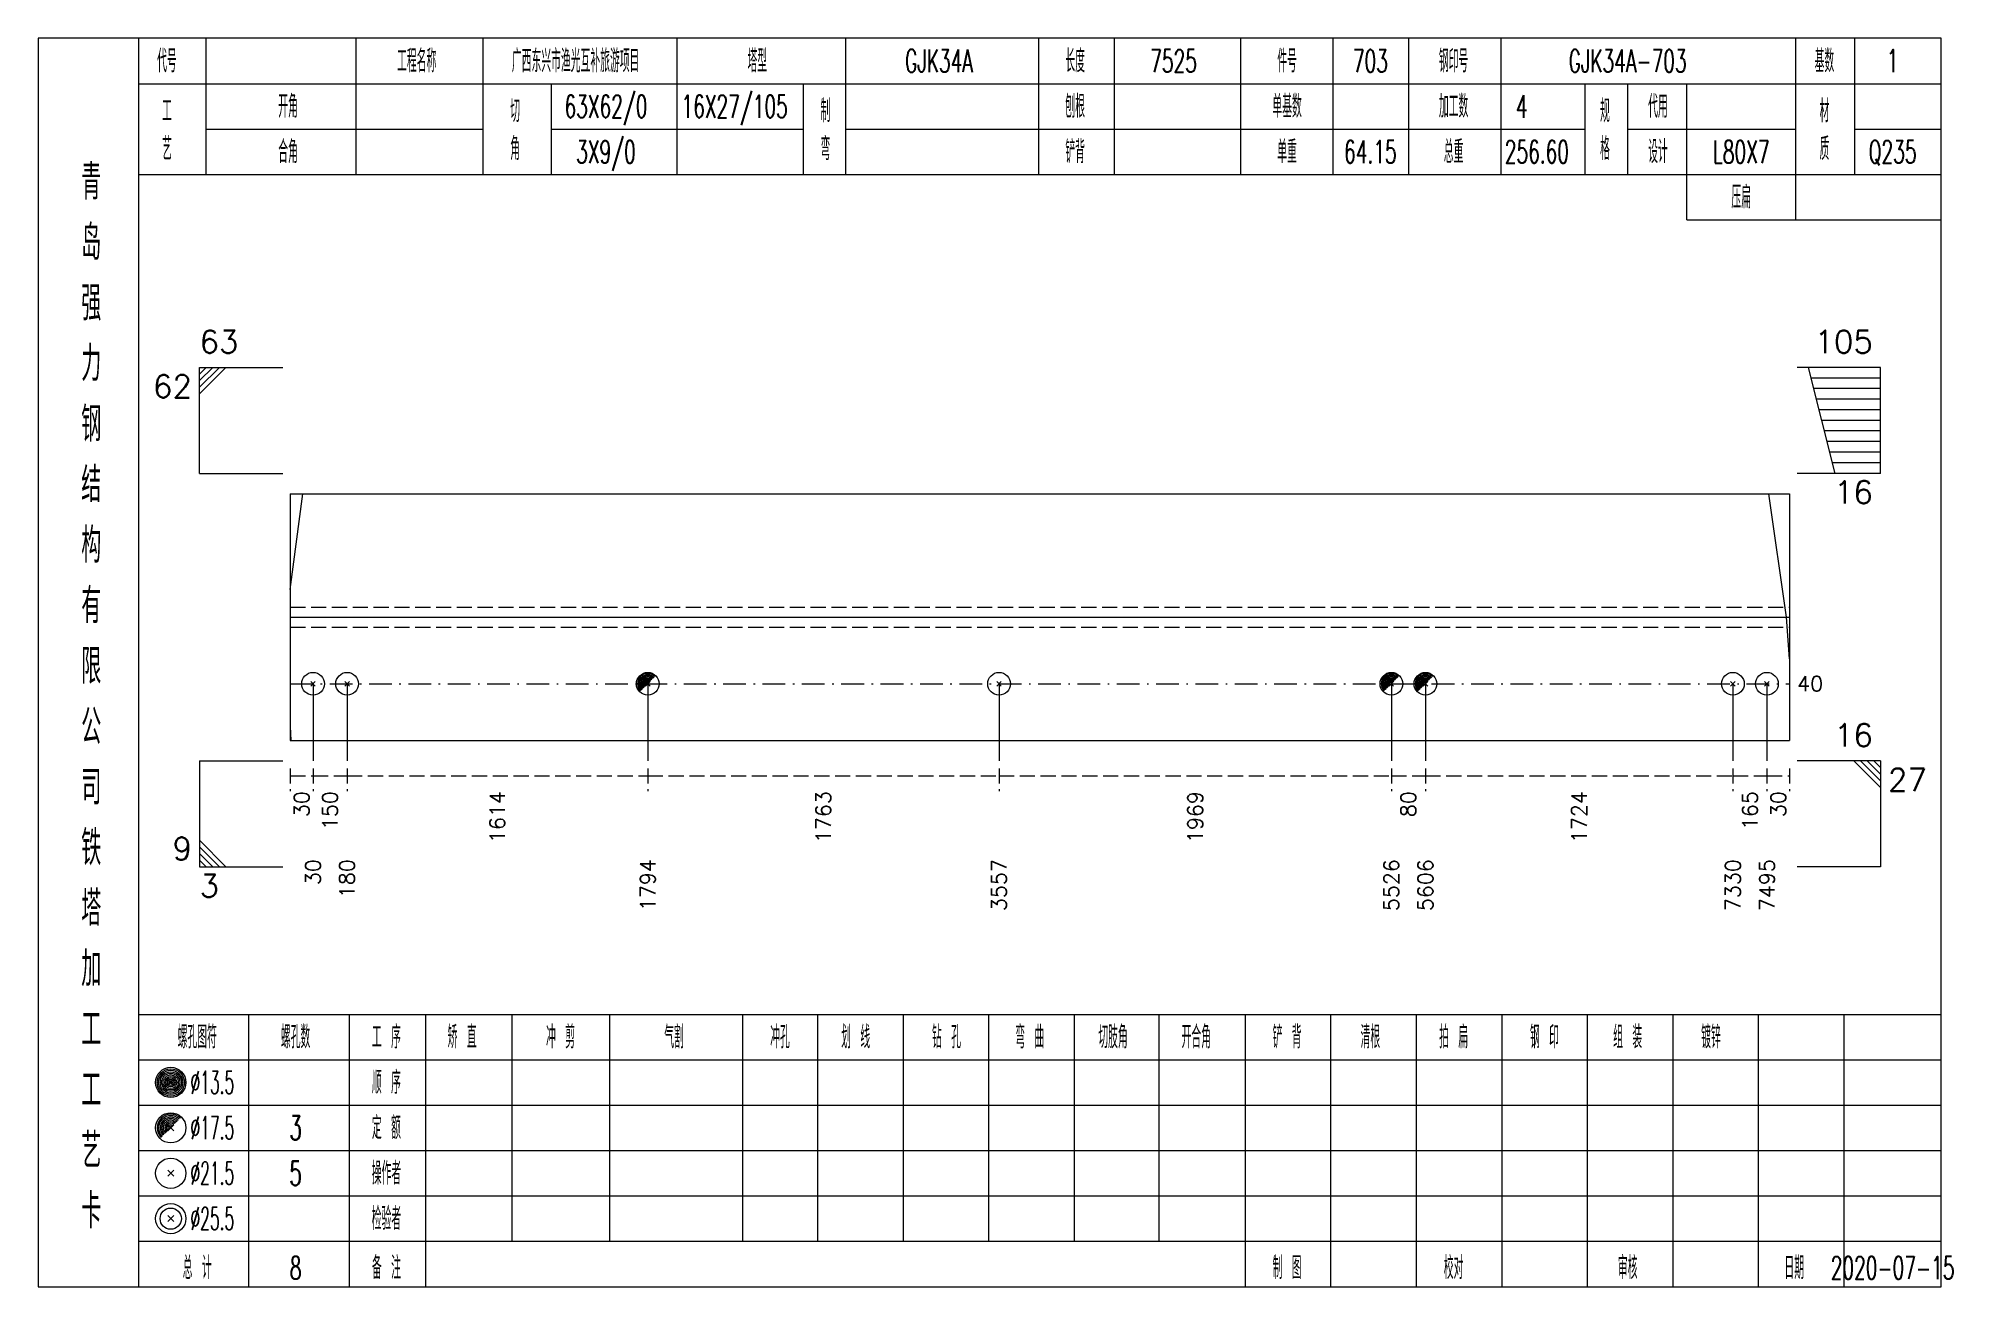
# Model space of a CAD drawing. Extents: x 0 to 2606, y -377 to 6479.
# Drawn here: x 1045.6 to 1298.5, y 3500 to 3665 of the extents above; entities that cross this region are included whole.
import ezdxf
from ezdxf.enums import TextEntityAlignment as Align

# ---------------------------------------------------------------- set-up
doc = ezdxf.new("R2010")
doc.units = 0
doc.header["$MEASUREMENT"] = 0
doc.linetypes.add('一点画线', pattern=[5.2, 3, -1, 0.2, -1])
doc.linetypes.add('虚线', pattern=[2.75, 2, -0.75])
doc.layers.get('0').update_dxf_attribs({"linetype": 'CONTINUOUS', "lineweight": 25})
doc.layers.add('1', color=7, linetype='CONTINUOUS', lineweight=25)
doc.layers.add('4', color=7, linetype='CONTINUOUS', lineweight=25)
doc.styles.get("Standard").update_dxf_attribs({"font": 'simplex.shx', "width": 0.7, "height": 3, "bigfont": 'gbhzfs.shx'})

msp = doc.modelspace()

# ---------------------------------------------------------------- texts
at = {"color": 7, "linetype": 'Continuous', "lineweight": 13}
msp.add_text('63', height=3, dxfattribs=at).set_placement((1066.9, 3622.5), align=Align.BOTTOM_LEFT)
for s, p in [('105', (1288, 3622.5)), ('16', (1288, 3570.5)), ('9', (1065.9, 3555.5))]:
    msp.add_text(s, height=3, dxfattribs=at).set_placement(p, align=Align.BOTTOM_RIGHT)
for s, p in [('62', (1065.9, 3620.5)), ('16', (1288, 3606.5))]:
    msp.add_text(s, height=3, dxfattribs=at).set_placement(p, align=Align.TOP_RIGHT)
msp.add_text('40', height=2, dxfattribs=at).set_placement((1278, 3579.69), align=Align.MIDDLE_LEFT)
for s, p in [('27', (1290, 3568.5)), ('3', (1066.9, 3554.5))]:
    msp.add_text(s, height=3, dxfattribs=at).set_placement(p, align=Align.TOP_LEFT)
at = {"color": 8, "linetype": 'Continuous', "lineweight": 9}
for s, p in [('30', (1080.4, 3565.5)), ('150', (1084.15, 3565.5)), ('1614', (1106.26, 3565.5)), ('1763', (1149.33, 3565.5)), ('1969', (1198.46, 3565.5)), ('80', (1226.63, 3565.5)), ('1724', (1249.19, 3565.5)), ('165', (1271.75, 3565.5)), ('30', (1275.5, 3565.5))]:
    msp.add_text(s, height=2, rotation=90, dxfattribs=at).set_placement(p, align=Align.MIDDLE_RIGHT)
at = {"layer": '1', "color": 7, "linetype": 'Continuous', "lineweight": 13}
for s, p in [('30', (1081.9, 3556.5)), ('180', (1086.4, 3556.5)), ('1794', (1126.13, 3556.5)), ('3557', (1172.54, 3556.5)), ('5526', (1224.38, 3556.5)), ('5606', (1228.88, 3556.5)), ('7330', (1269.5, 3556.5)), ('7495', (1274, 3556.5))]:
    msp.add_text(s, height=2, rotation=90, dxfattribs=at).set_placement(p, align=Align.MIDDLE_RIGHT)
at = {"layer": '4', "color": 1, "linetype": 'Continuous', "lineweight": 13}
for s, height, width, p in [('代号', 3, 0.6, (1062.6, 3662)), ('工程名称', 3, 0.6, (1095.6, 3662)), ('广西东兴市渔光互补旅游项目', 3, 0.6, (1116.6, 3662)), ('塔型', 3, 0.6, (1140.6, 3662)), ('GJK34A', 3, 0.6, (1164.6, 3662)), ('长度', 3, 0.6, (1182.6, 3662)), ('7525', 3, 0.6, (1195.6, 3662)), ('件号', 3, 0.6, (1210.6, 3662)), ('703', 3, 0.6, (1221.6, 3662)), ('钢印号', 3, 0.6, (1232.6, 3662)), ('GJK34A-703', 3, 0.6, (1255.6, 3662)), ('基数', 3, 0.6, (1281.6, 3662)), ('1', 3, 0.6, (1290.6, 3662)), ('开角', 3, 0.6, (1078.6, 3656)), ('63X62/0', 3, 0.6, (1120.6, 3656)), ('16X27/105', 3, 0.6, (1137.6, 3656)), ('刨根', 3, 0.6, (1182.6, 3656)), ('单基数', 3, 0.6, (1210.6, 3656)), ('加工数', 3, 0.6, (1232.6, 3656)), ('代用', 3, 0.6, (1259.6, 3656)), ('工', 3, 0.6, (1062.6, 3655.4)), ('切', 3, 0.6, (1108.6, 3655.4)), ('制', 3, 0.6, (1149.6, 3655.4)), ('4', 3, 0.6, (1241.6, 3656)), ('规', 3, 0.6, (1252.6, 3655.4)), ('材', 3, 0.6, (1281.6, 3655.4)), ('艺', 3, 0.6, (1062.6, 3650.4)), ('合角', 3, 0.6, (1078.6, 3650)), ('角', 3, 0.6, (1108.6, 3650.4)), ('3X9/0', 3, 0.6, (1120.6, 3650)), ('弯', 3, 0.6, (1149.6, 3650.4)), ('铲背', 3, 0.6, (1182.6, 3650)), ('单重', 3, 0.6, (1210.6, 3650)), ('64.15', 3, 0.6, (1221.6, 3650)), ('总重', 3, 0.6, (1232.6, 3650)), ('256.60', 3, 0.6, (1243.6, 3650)), ('格', 3, 0.6, (1252.6, 3650.4)), ('设计', 3, 0.6, (1259.6, 3650)), ('L80X7', 3, 0.6, (1270.6, 3650)), ('质', 3, 0.6, (1281.6, 3650.4)), ('Q235', 3, 0.6, (1290.6, 3650)), ('青', 4.6, 0.8, (1052.6, 3646)), ('压扁', 3, 0.6, (1270.6, 3644)), ('岛', 4.6, 0.8, (1052.6, 3638)), ('强', 4.6, 0.8, (1052.6, 3630)), ('力', 4.6, 0.8, (1052.6, 3622)), ('钢', 4.6, 0.8, (1052.6, 3614)), ('结', 4.6, 0.8, (1052.6, 3606)), ('构', 4.6, 0.8, (1052.6, 3598)), ('有', 4.6, 0.8, (1052.6, 3590)), ('限', 4.6, 0.8, (1052.6, 3582)), ('公', 4.6, 0.8, (1052.6, 3574)), ('司', 4.6, 0.8, (1052.6, 3566)), ('铁', 4.6, 0.8, (1052.6, 3558)), ('塔', 4.6, 0.8, (1052.6, 3550)), ('加', 4.6, 0.8, (1052.6, 3542)), ('工', 4.6, 0.8, (1052.6, 3534)), ('螺孔图符', 3, 0.6, (1066.6, 3533)), ('螺孔数', 3, 0.6, (1079.6, 3533)), ('工 序', 3, 0.6, (1091.6, 3533)), ('矫 直', 3, 0.6, (1101.6, 3533)), ('冲 剪', 3, 0.6, (1114.6, 3533)), ('气割', 3, 0.6, (1129.6, 3533)), ('冲孔', 3, 0.6, (1143.6, 3533)), ('划 线', 3, 0.6, (1153.6, 3533)), ('钻 孔', 3, 0.6, (1165.6, 3533)), ('弯 曲', 3, 0.6, (1176.6, 3533)), ('切肢角', 3, 0.6, (1187.6, 3533)), ('开合角', 3, 0.6, (1198.6, 3533)), ('铲 背', 3, 0.6, (1210.6, 3533)), ('清根', 3, 0.6, (1221.6, 3533)), ('拍 扁', 3, 0.6, (1232.6, 3533)), ('钢 印', 3, 0.6, (1244.6, 3533)), ('组 装', 3, 0.6, (1255.6, 3533)), ('镀锌', 3, 0.6, (1266.6, 3533)), ('顺 序', 3, 0.6, (1091.6, 3527)), ('工', 4.6, 0.8, (1052.6, 3526)), ('%%C13.5', 3, 0.5, (1068.6, 3527)), ('%%C17.5', 3, 0.5, (1068.6, 3521)), ('3', 3.2, 0.6, (1079.6, 3521)), ('定 额', 3, 0.6, (1091.6, 3521)), ('艺', 4.6, 0.8, (1052.6, 3518)), ('%%C21.5', 3, 0.5, (1068.6, 3515)), ('5', 3.2, 0.6, (1079.6, 3515)), ('操作者', 3, 0.6, (1091.6, 3515)), ('卡', 4.6, 0.8, (1052.6, 3510)), ('%%C25.5', 3, 0.5, (1068.6, 3509)), ('检验者', 3, 0.6, (1091.6, 3509)), ('总 计', 3, 0.6, (1066.6, 3502.5)), ('8', 3, 0.6, (1079.6, 3502.5)), ('备 注', 3, 0.6, (1091.6, 3502.5)), ('制 图', 3, 0.6, (1210.6, 3502.5)), ('校对', 3, 0.6, (1232.6, 3502.5)), ('审核', 3, 0.6, (1255.6, 3502.5)), ('日期', 3, 0.6, (1277.6, 3502.5)), ('2020-07-15', 3, 0.6, (1290.6, 3502.5))]:
    msp.add_text(s, height=height, dxfattribs=dict(at, width=width)).set_placement(p, align=Align.MIDDLE_CENTER)

# ---------------------------------------------------------------- linework, layer by layer
at = {"color": 7, "linetype": 'Continuous', "lineweight": 13}
for p, q in [((1066.9, 3621.5), (1077.9, 3621.5)), ((1066.9, 3607.5), (1066.9, 3621.5)), ((1067.78, 3621.5), (1066.9, 3620.62)), ((1068.65, 3621.5), (1066.9, 3619.75)), ((1069.53, 3621.5), (1066.9, 3618.88)), ((1070.4, 3621.5), (1066.9, 3618)), ((1289, 3621.5), (1278, 3621.5)), ((1283, 3607.5), (1279.5, 3621.5)), ((1289, 3620.1), (1279.85, 3620.1)), ((1289, 3607.5), (1289, 3621.5)), ((1289, 3618.7), (1280.2, 3618.7)), ((1289, 3617.3), (1280.55, 3617.3)), ((1289, 3615.9), (1280.9, 3615.9)), ((1289, 3614.5), (1281.25, 3614.5)), ((1289, 3613.1), (1281.6, 3613.1)), ((1289, 3611.7), (1281.95, 3611.7)), ((1289, 3610.3), (1282.3, 3610.3)), ((1066.9, 3607.5), (1077.9, 3607.5)), ((1289, 3607.5), (1278, 3607.5)), ((1289, 3608.9), (1282.65, 3608.9)), ((1078.9, 3592.17), (1080.56, 3604.81)), ((1276.58, 3588.5), (1274.24, 3604.81)), ((1277, 3582.99), (1276.58, 3588.5)), ((1081.9, 3579.69), (1081.9, 3569.5)), ((1086.4, 3579.69), (1086.4, 3569.5)), ((1126.13, 3579.69), (1126.13, 3569.5)), ((1172.54, 3579.69), (1172.54, 3569.5)), ((1224.38, 3579.69), (1224.38, 3569.5)), ((1228.88, 3579.69), (1228.88, 3569.5)), ((1269.5, 3579.69), (1269.5, 3569.5)), ((1274, 3579.69), (1274, 3569.5)), ((1078.9, 3574.02), (1078.98, 3572.19)), ((1066.9, 3569.5), (1077.9, 3569.5)), ((1066.9, 3569.5), (1066.9, 3555.5)), ((1289, 3569.5), (1278, 3569.5)), ((1285.5, 3569.5), (1289, 3566)), ((1286.38, 3569.5), (1289, 3566.88)), ((1287.25, 3569.5), (1289, 3567.75)), ((1288.12, 3569.5), (1289, 3568.62)), ((1289, 3569.5), (1289, 3555.5)), ((1070.4, 3555.5), (1066.9, 3559)), ((1069.53, 3555.5), (1066.9, 3558.12)), ((1068.65, 3555.5), (1066.9, 3557.25)), ((1067.78, 3555.5), (1066.9, 3556.38)), ((1066.9, 3555.5), (1077.9, 3555.5)), ((1289, 3555.5), (1278, 3555.5))]:
    msp.add_line(p, q, dxfattribs=at)
at = {"color": 7, "linetype": 'Continuous', "lineweight": 18}
for p, q in [((1078.9, 3604.81), (1078.9, 3572.19)), ((1078.9, 3604.81), (1277, 3604.81)), ((1277, 3604.81), (1277, 3572.19)), ((1078.9, 3588.5), (1277, 3588.5))]:
    msp.add_line(p, q, dxfattribs=at)
at = {"color": 1, "linetype": '虚线', "lineweight": 18}
for p, q in [((1078.9, 3589.81), (1277, 3589.81)), ((1078.9, 3587.19), (1277, 3587.19))]:
    msp.add_line(p, q, dxfattribs=at)
at = {"color": 3, "linetype": '一点画线', "lineweight": 13}
msp.add_line((1078.9, 3579.69), (1277, 3579.69), dxfattribs=at)
at = {"color": 8, "linetype": '虚线', "lineweight": 9}
for p, q in [((1078.9, 3568.5), (1078.9, 3565.5)), ((1078.9, 3567.5), (1081.9, 3567.5)), ((1081.9, 3568.5), (1081.9, 3565.5)), ((1081.9, 3568.5), (1081.9, 3565.5)), ((1081.9, 3567.5), (1086.4, 3567.5)), ((1086.4, 3568.5), (1086.4, 3565.5)), ((1086.4, 3568.5), (1086.4, 3565.5)), ((1086.4, 3567.5), (1126.13, 3567.5)), ((1126.13, 3568.5), (1126.13, 3565.5)), ((1126.13, 3568.5), (1126.13, 3565.5)), ((1126.13, 3567.5), (1172.54, 3567.5)), ((1172.54, 3568.5), (1172.54, 3565.5)), ((1172.54, 3568.5), (1172.54, 3565.5)), ((1172.54, 3567.5), (1224.38, 3567.5)), ((1224.38, 3568.5), (1224.38, 3565.5)), ((1224.38, 3568.5), (1224.38, 3565.5)), ((1224.38, 3567.5), (1228.88, 3567.5)), ((1228.88, 3568.5), (1228.88, 3565.5)), ((1228.88, 3568.5), (1228.88, 3565.5)), ((1228.88, 3567.5), (1269.5, 3567.5)), ((1269.5, 3568.5), (1269.5, 3565.5)), ((1269.5, 3568.5), (1269.5, 3565.5)), ((1269.5, 3567.5), (1274, 3567.5)), ((1274, 3568.5), (1274, 3565.5)), ((1274, 3568.5), (1274, 3565.5)), ((1274, 3567.5), (1277, 3567.5)), ((1277, 3568.5), (1277, 3565.5))]:
    msp.add_line(p, q, dxfattribs=at)
at = {"layer": '1', "color": 7, "linetype": 'Continuous', "lineweight": 13}
for p, q in [((1081.6, 3579.39), (1082.2, 3579.99)), ((1082.2, 3579.39), (1081.6, 3579.99)), ((1086.1, 3579.39), (1086.7, 3579.99)), ((1086.7, 3579.39), (1086.1, 3579.99)), ((1172.24, 3579.39), (1172.84, 3579.99)), ((1172.84, 3579.39), (1172.24, 3579.99)), ((1269.2, 3579.39), (1269.8, 3579.99)), ((1269.8, 3579.39), (1269.2, 3579.99)), ((1273.7, 3579.39), (1274.3, 3579.99)), ((1274.3, 3579.39), (1273.7, 3579.99))]:
    msp.add_line(p, q, dxfattribs=at)
at = {"layer": '1', "color": 7, "linetype": 'Continuous', "lineweight": 0}
for p, q in [((1125.83, 3579.39), (1126.43, 3579.99)), ((1125.83, 3579.99), (1126.43, 3579.39)), ((1224.08, 3579.39), (1224.68, 3579.99)), ((1224.08, 3579.99), (1224.68, 3579.39)), ((1228.58, 3579.39), (1229.18, 3579.99)), ((1228.58, 3579.99), (1229.18, 3579.39))]:
    msp.add_line(p, q, dxfattribs=at)
at = {"layer": '1', "color": 7, "linetype": 'Continuous', "lineweight": 18}
msp.add_line((1078.9, 3572.19), (1277, 3572.19), dxfattribs=at)
at = {"layer": '1', "color": 7, "linetype": 'Continuous', "lineweight": 13}
for centre in [(1081.9, 3579.69), (1086.4, 3579.69), (1126.13, 3579.69), (1172.54, 3579.69), (1224.38, 3579.69), (1228.88, 3579.69), (1269.5, 3579.69), (1274, 3579.69)]:
    msp.add_circle(centre, 1.5, dxfattribs=at)
for centre, radius in [((1126.13, 3579.69), 1.35), ((1126.13, 3579.69), 1.2), ((1126.13, 3579.69), 1.05), ((1126.13, 3579.69), 0.9), ((1126.13, 3579.69), 0.75), ((1126.13, 3579.69), 0.6), ((1126.13, 3579.69), 0.45), ((1126.13, 3579.69), 0.3), ((1126.13, 3579.69), 0.15), ((1224.38, 3579.69), 1.35), ((1224.38, 3579.69), 1.2), ((1224.38, 3579.69), 1.05), ((1224.38, 3579.69), 0.9), ((1224.38, 3579.69), 0.75), ((1224.38, 3579.69), 0.6), ((1224.38, 3579.69), 0.45), ((1224.38, 3579.69), 0.3), ((1224.38, 3579.69), 0.15), ((1228.88, 3579.69), 1.35), ((1228.88, 3579.69), 1.2), ((1228.88, 3579.69), 1.05), ((1228.88, 3579.69), 0.9), ((1228.88, 3579.69), 0.75), ((1228.88, 3579.69), 0.6), ((1228.88, 3579.69), 0.45), ((1228.88, 3579.69), 0.3), ((1228.88, 3579.69), 0.15)]:
    msp.add_arc(centre, radius, 45, 225, dxfattribs=at)
at = {"layer": '4', "color": 1, "linetype": 'Continuous', "lineweight": 18}
for p, q in [((1058.9, 3500), (1058.9, 3665)), ((1067.8, 3647), (1067.8, 3665)), ((1087.6, 3647), (1087.6, 3665)), ((1104.4, 3647), (1104.4, 3665)), ((1130, 3647), (1130, 3665)), ((1152.3, 3647), (1152.3, 3665)), ((1177.8, 3647), (1177.8, 3665)), ((1187.8, 3647), (1187.8, 3665)), ((1204.5, 3647), (1204.5, 3665)), ((1216.7, 3647), (1216.7, 3665)), ((1226.7, 3647), (1226.7, 3665)), ((1238.9, 3647), (1238.9, 3665)), ((1277.8, 3641), (1277.8, 3665)), ((1285.6, 3647), (1285.6, 3665)), ((1058.9, 3659), (1297, 3659)), ((1113.4, 3647), (1113.4, 3659)), ((1146.7, 3647), (1146.7, 3659)), ((1250, 3647), (1250, 3659)), ((1255.6, 3647), (1255.6, 3659)), ((1263.4, 3641), (1263.4, 3659)), ((1067.8, 3653), (1104.4, 3653)), ((1113.4, 3653), (1146.7, 3653)), ((1152.3, 3653), (1250, 3653)), ((1255.6, 3653), (1277.8, 3653)), ((1285.6, 3653), (1297, 3653)), ((1058.9, 3647), (1297, 3647)), ((1263.4, 3641), (1297, 3641)), ((1058.9, 3536), (1297, 3536)), ((1073.4, 3500), (1073.4, 3536)), ((1086.7, 3500), (1086.7, 3536)), ((1096.8, 3500), (1096.8, 3536)), ((1108.2, 3506), (1108.2, 3536)), ((1121.1, 3506), (1121.1, 3536)), ((1138.7, 3506), (1138.7, 3536)), ((1148.6, 3506), (1148.6, 3536)), ((1159.9, 3506), (1159.9, 3536)), ((1171.2, 3506), (1171.2, 3536)), ((1182.5, 3506), (1182.5, 3536)), ((1193.7, 3506), (1193.7, 3536)), ((1205.1, 3506), (1205.1, 3536)), ((1216.4, 3506), (1216.4, 3536)), ((1227.7, 3506), (1227.7, 3536)), ((1239, 3506), (1239, 3536)), ((1250.3, 3506), (1250.3, 3536)), ((1261.6, 3506), (1261.6, 3536)), ((1272.9, 3506), (1272.9, 3536)), ((1284.2, 3506), (1284.2, 3536)), ((1058.9, 3530), (1297, 3530)), ((1058.9, 3524), (1297, 3524)), ((1058.9, 3518), (1297, 3518)), ((1058.9, 3512), (1297, 3512)), ((1058.9, 3506), (1297, 3506)), ((1205.1, 3500), (1205.1, 3506)), ((1216.4, 3500), (1216.4, 3506)), ((1227.7, 3500), (1227.7, 3506)), ((1239, 3500), (1239, 3506)), ((1250.3, 3500), (1250.3, 3506)), ((1261.6, 3500), (1261.6, 3506)), ((1272.9, 3500), (1272.9, 3506)), ((1284.2, 3500), (1284.2, 3506))]:
    msp.add_line(p, q, dxfattribs=at)
at = {"layer": '4', "color": 7, "linetype": 'Continuous', "lineweight": 13}
for p, q in [((1062.9, 3526.8), (1063.3, 3527.2)), ((1063.3, 3526.8), (1062.9, 3527.2)), ((1062.7, 3514.6), (1063.5, 3515.4)), ((1063.5, 3514.6), (1062.7, 3515.4)), ((1062.7, 3508.6), (1063.5, 3509.4)), ((1063.5, 3508.6), (1062.7, 3509.4))]:
    msp.add_line(p, q, dxfattribs=at)
at = {"layer": '4', "color": 7, "linetype": 'Continuous', "lineweight": 0}
for p, q in [((1062.7, 3520.6), (1063.5, 3521.4)), ((1062.7, 3521.4), (1063.5, 3520.6))]:
    msp.add_line(p, q, dxfattribs=at)
at = {"layer": '4', "color": 1, "linetype": 'Continuous', "lineweight": 18}
msp.add_lwpolyline([(1045.6, 3665), (1045.6, 3500), (1297, 3500), (1297, 3665)], close=True, dxfattribs=at)
at = {"layer": '4', "color": 7, "linetype": 'Continuous', "lineweight": 13}
for centre, radius in [((1063.1, 3527), 2), ((1063.1, 3527), 1.8), ((1063.1, 3527), 1.6), ((1063.1, 3527), 1.4), ((1063.1, 3527), 1.2), ((1063.1, 3527), 1), ((1063.1, 3527), 0.8), ((1063.1, 3527), 0.6), ((1063.1, 3527), 0.4), ((1063.1, 3527), 0.2), ((1063.1, 3521), 2), ((1063.1, 3515), 2), ((1063.1, 3509), 2), ((1063.1, 3509), 1.4)]:
    msp.add_circle(centre, radius, dxfattribs=at)
for radius in [1.8, 1.6, 1.4, 1.2, 1, 0.8, 0.6, 0.4, 0.2]:
    msp.add_arc((1063.1, 3521), radius, 45, 225, dxfattribs=at)

msp.set_redraw_order([(e.dxf.handle, doc.entitydb.next_handle()) for e in msp.query("TEXT MTEXT ATTDEF DIMENSION ARC_DIMENSION")])  # texts and dimensions are drawn at this point

doc.saveas('drawing.dxf')
